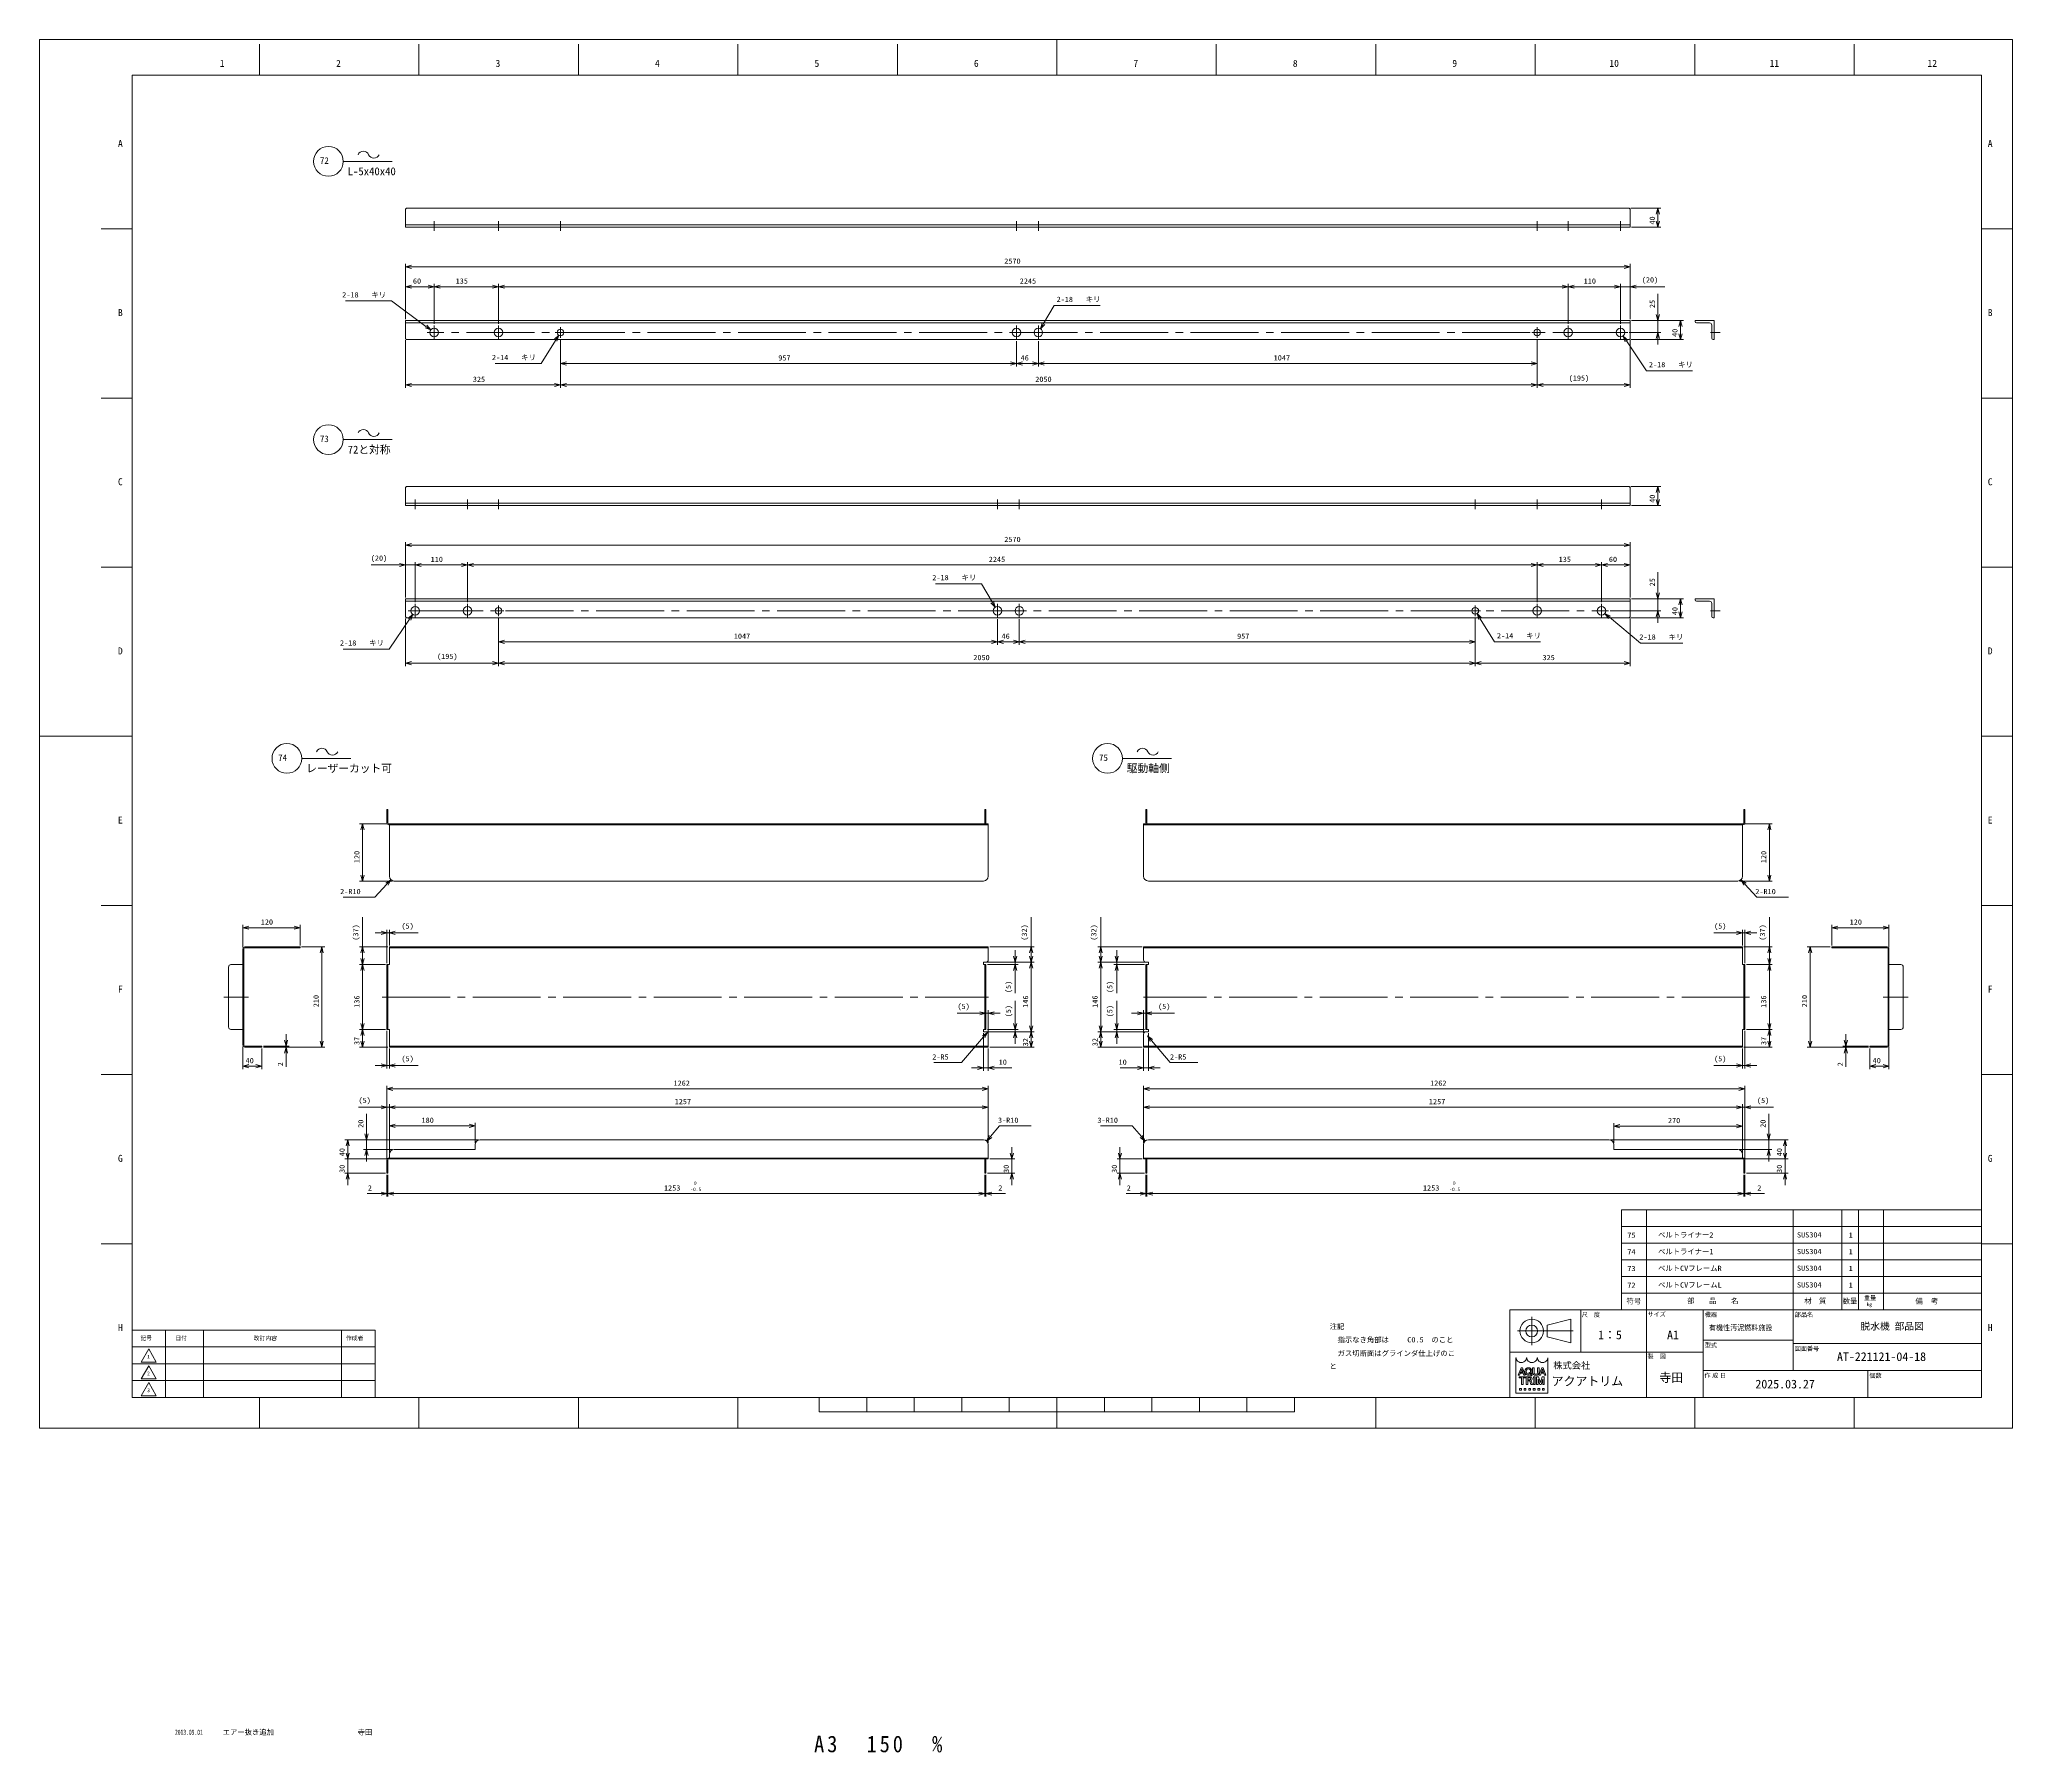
# Model space of a CAD drawing. Units: millimetres at full size. Extents: x -2070 to 2070, y -2126 to 1469.
import ezdxf
from ezdxf.enums import TextEntityAlignment as Align

# ---------------------------------------------------------------- set-up
doc = ezdxf.new("R2010")
doc.units = ezdxf.units.MM
doc.header["$LTSCALE"] = 15.8308
doc.linetypes.add('CHAIN2', pattern=[12, 9, -1, 1, -1])
for name, color, linetype, lineweight in [('0-0_90_FRAME', 2, 'Continuous', 9), ('0-1_91_BLANK', 6, 'Continuous', 9), ('0-2_08_DIM', 3, 'Continuous', 9), ('0-3_0', 134, 'Continuous', 9), ('0-4_04_HIDDEN', 7, 'Continuous', 9), ('0-5_05_CENTER', 2, 'CHAIN2', 9)]:
    doc.layers.add(name, color=color, linetype=linetype, lineweight=lineweight)
doc.layers.add('0-6_07_TEXT', color=3, linetype='Continuous')
doc.layers.add('0-8', color=7, linetype='Continuous')
doc.styles.add('ＭＳ ゴシック', font='')
doc.styles.add('ＭＳ Ｐゴシック', font='')
doc.styles.get('ＭＳ ゴシック').set_extended_font_data('MS Gothic')
doc.styles.get('ＭＳ Ｐゴシック').set_extended_font_data('MS PGothic')

# ---------------------------------------------------------------- blocks, each defined once
blk = doc.blocks.new('p1ba05')
at = {"layer": '0-2_08_DIM'}
for centre, start, end in [((-2.954, 0.285), 24.22764, 155.57578), ((0, 1.621), 204.22764, 335.57578)]:
    blk.add_arc(centre, 1.621, start, end, dxfattribs=at)
blk = doc.blocks.new('A$C30156163_1')
at = {"layer": '0-3_0'}
for p, q in [((0, 0), (-40, 0)), ((-40, -2), (-40, 0)), ((0, 0), (0, -40)), ((-37, -5), (-9.5, -5)), ((-5, -9.5), (-5, -37)), ((-2, -40), (0, -40))]:
    blk.add_line(p, q, dxfattribs=at)
for centre, radius, start, end in [((-37, -2), 3, 180, 270), ((-9.5, -9.5), 4.5, 0, 90), ((-2, -37), 3, 180, 270)]:
    blk.add_arc(centre, radius, start, end, dxfattribs=at)
blk = doc.blocks.new('AM_BALLOON1')
at = {"layer": '0-2_08_DIM'}
blk.add_circle((0, 0), 5, dxfattribs=at)
blk = doc.blocks.new('_Open30')
at = {"layer": '0-2_08_DIM'}
blk.add_line((0, 0), (-1, 0), dxfattribs=at)
blk.add_lwpolyline([(-1, 0.268), (0, 0), (-1, -0.268)], dxfattribs=at)

msp = doc.modelspace()

# ---------------------------------------------------------------- linework, layer by layer
at = {"layer": '0-0_90_FRAME'}
for p, q in [((-1608.62, 1394.49), (-1608.62, 1459.3)), ((-1273.96, 1394.49), (-1273.96, 1459.3)), ((-939.29, 1394.49), (-939.29, 1459.3)), ((-604.62, 1394.49), (-604.62, 1459.3)), ((-269.96, 1394.49), (-269.96, 1459.3)), ((399.38, 1394.49), (399.38, 1459.3)), ((734.04, 1394.49), (734.04, 1459.3)), ((1068.71, 1394.49), (1068.71, 1459.3)), ((1403.38, 1394.49), (1403.38, 1459.3)), ((1738.04, 1394.49), (1738.04, 1459.3)), ((-1876.27, 1071.81), (-1941.08, 1071.81)), ((2070.5, 1071.81), (2005.69, 1071.81)), ((-1876.27, 716.83), (-1941.08, 716.83)), ((2070.5, 716.83), (2005.69, 716.83)), ((-1876.27, 361.84), (-1941.08, 361.84)), ((2070.5, 361.84), (2005.69, 361.84)), ((-1876.27, -348.13), (-1941.08, -348.13)), ((2070.5, -348.13), (2005.69, -348.13)), ((-1876.27, -703.12), (-1941.08, -703.12)), ((2070.5, -703.12), (2005.69, -703.12)), ((1249.58, -986.92), (1249.58, -1196.92)), ((1249.58, -986.92), (2005.69, -986.92)), ((1302.08, -986.92), (1302.08, -1196.92)), ((1610.03, -986.92), (1610.03, -1196.92)), ((1712.26, -986.92), (1712.26, -1196.92)), ((1747.26, -986.92), (1747.26, -1196.92)), ((1799.75, -986.92), (1799.75, -1196.92)), ((1249.58, -1021.92), (2005.69, -1021.92)), ((-1876.27, -1058.1), (-1941.08, -1058.1)), ((1249.58, -1056.92), (2005.69, -1056.92)), ((2070.5, -1058.1), (2005.69, -1058.1)), ((1249.58, -1091.92), (2005.69, -1091.92)), ((1249.58, -1126.92), (2005.69, -1126.92)), ((1249.58, -1161.92), (2005.69, -1161.92)), ((1035.91, -1334.19), (1040.4, -1321.57)), ((1039.08, -1318.18), (1041.73, -1318.18)), ((1042.53, -1327.53), (1040.4, -1321.57)), ((1047.77, -1334.11), (1041.73, -1318.18)), ((1063.3, -1327.72), (1063.3, -1318.18)), ((1066.18, -1318.18), (1063.3, -1318.18)), ((1066.18, -1327.14), (1066.18, -1318.18)), ((1076.74, -1327.72), (1076.74, -1318.18)), ((1079.46, -1334.19), (1083.95, -1321.57)), ((1082.62, -1318.18), (1085.27, -1318.18)), ((1086.07, -1327.53), (1083.95, -1321.57)), ((1091.31, -1334.11), (1085.27, -1318.18)), ((1033.04, -1334.19), (1033.04, -1334.11)), ((1033.04, -1334.19), (1035.91, -1334.19)), ((1035.12, -1337.39), (1048.25, -1337.39)), ((1035.12, -1337.39), (1035.12, -1339.63)), ((1035.12, -1339.63), (1039.92, -1339.63)), ((1035.92, -1361.78), (1035.92, -1365.62)), ((1037.48, -1329.96), (1038.35, -1327.53)), ((1037.48, -1329.96), (1043.39, -1329.96)), ((1038.35, -1327.53), (1042.53, -1327.53)), ((1040.24, -1353.4), (1040.24, -1339.95)), ((1040.24, -1353.4), (1043.12, -1353.4)), ((1043.12, -1353.4), (1043.12, -1339.95)), ((1043.44, -1339.63), (1048.25, -1339.63)), ((1045.52, -1361.78), (1045.52, -1365.62)), ((1047.09, -1325.22), (1047.09, -1327.14)), ((1047.77, -1334.19), (1047.77, -1334.11)), ((1048.25, -1337.39), (1048.25, -1339.63)), ((1049.75, -1325.41), (1049.75, -1326.95)), ((1050.07, -1337.39), (1050.07, -1353.4)), ((1050.07, -1337.39), (1057.43, -1337.39)), ((1052.95, -1339.63), (1057.82, -1339.63)), ((1053.05, -1345.81), (1053.05, -1343.57)), ((1053.05, -1343.57), (1057.82, -1343.57)), ((1053.05, -1345.81), (1056.19, -1345.81)), ((1055.07, -1329.94), (1056.49, -1328.43)), ((1055.07, -1329.94), (1056.38, -1331.21)), ((1055.13, -1361.78), (1055.13, -1365.62)), ((1056.49, -1328.43), (1062.42, -1333.32)), ((1057.38, -1346.61), (1059.82, -1353.4)), ((1058.2, -1329.77), (1060.26, -1331.47)), ((1058.34, -1333.12), (1060.57, -1335.29)), ((1059.15, -1325.41), (1059.15, -1326.95)), ((1059.82, -1353.4), (1062.92, -1353.4)), ((1060.16, -1346.51), (1062.92, -1353.27)), ((1060.57, -1335.29), (1062.42, -1333.32)), ((1061.82, -1325.22), (1061.82, -1327.14)), ((1062.92, -1353.27), (1062.92, -1353.4)), ((1064.74, -1361.78), (1064.74, -1365.62)), ((1065.35, -1337.39), (1068.87, -1337.39)), ((1065.35, -1337.39), (1065.35, -1339.63)), ((1065.35, -1353.4), (1065.35, -1351.16)), ((1065.67, -1350.84), (1065.67, -1339.95)), ((1068.55, -1350.84), (1068.55, -1339.95)), ((1068.87, -1337.39), (1068.87, -1339.63)), ((1070.5, -1334.19), (1069.54, -1334.19)), ((1071.76, -1337.39), (1075.94, -1337.39)), ((1074.34, -1361.78), (1074.34, -1365.62)), ((1078.32, -1353.4), (1074.64, -1342.19)), ((1079.76, -1349.02), (1075.94, -1337.39)), ((1076.58, -1334.19), (1076.58, -1334.11)), ((1076.58, -1334.19), (1079.46, -1334.19)), ((1078.32, -1353.4), (1081.2, -1353.4)), ((1079.76, -1349.02), (1083.59, -1337.39)), ((1081.02, -1329.96), (1081.89, -1327.53)), ((1081.02, -1329.96), (1086.93, -1329.96)), ((1081.2, -1353.4), (1084.89, -1342.19)), ((1081.89, -1327.53), (1086.07, -1327.53)), ((1087.77, -1337.39), (1083.59, -1337.39)), ((1087.79, -1361.78), (1087.79, -1365.62)), ((1091.31, -1334.19), (1091.31, -1334.11)), ((-1608.62, -1445.3), (-1608.62, -1380.78)), ((-1273.96, -1445.3), (-1273.96, -1380.78)), ((-939.29, -1445.3), (-939.29, -1380.78)), ((-604.62, -1445.3), (-604.62, -1380.78)), ((734.04, -1445.3), (734.04, -1380.78)), ((1068.71, -1445.3), (1068.71, -1380.78)), ((1403.38, -1445.3), (1403.38, -1380.78)), ((1738.04, -1445.3), (1738.04, -1380.78))]:
    msp.add_line(p, q, dxfattribs=at)
at = {"layer": '0-0_90_FRAME', "color": 6}
for p, q in [((64.71, 1469.3), (64.71, 1394.49)), ((-2070.5, 6.85), (-1876.27, 6.85)), ((2070.5, 6.85), (2005.69, 6.85)), ((-433.82, -1410.69), (-433.82, -1380.78)), ((-334.12, -1410.69), (-334.12, -1380.78)), ((-234.41, -1410.69), (-234.41, -1380.78)), ((-134.7, -1410.69), (-134.7, -1380.78)), ((-35, -1410.69), (-35, -1380.78)), ((64.71, -1445.3), (64.71, -1380.78)), ((164.42, -1410.69), (164.42, -1380.78)), ((264.12, -1410.69), (264.12, -1380.78)), ((363.83, -1410.69), (363.83, -1380.78)), ((463.54, -1410.69), (463.54, -1380.78)), ((563.24, -1410.69), (563.24, -1380.78)), ((-433.82, -1410.69), (563.24, -1410.69))]:
    msp.add_line(p, q, dxfattribs=at)
at = {"layer": '0-0_90_FRAME', "color": 134}
for p, q in [((1164.19, -1285.31), (1164.19, -1196.92)), ((1249.58, -1196.92), (2005.69, -1196.92)), ((1302.08, -1380.78), (1302.08, -1196.92)), ((1421.23, -1380.78), (1421.23, -1196.92)), ((1610.03, -1196.92), (1610.03, -1324.21)), ((-1806.27, -1380.78), (-1806.27, -1239.35)), ((-1726.27, -1380.78), (-1726.27, -1239.35)), ((-1436.27, -1380.78), (-1436.27, -1239.35)), ((1031.78, -1241.12), (1148.1, -1241.12)), ((1061.48, -1270.82), (1061.48, -1211.42)), ((-1876.27, -1274.71), (-1366.27, -1274.71)), ((1421.23, -1260.56), (1610.03, -1260.56)), ((1610.03, -1267.64), (2005.69, -1267.64)), ((-1876.27, -1310.06), (-1366.27, -1310.06)), ((1421.23, -1285.31), (1015.69, -1285.31)), ((1421.23, -1324.21), (2005.69, -1324.21)), ((1766.9, -1324.21), (1766.9, -1380.78)), ((-1876.27, -1345.42), (-1366.27, -1345.42))]:
    msp.add_line(p, q, dxfattribs=at)
at = {"layer": '0-0_90_FRAME', "color": 6}
msp.add_lwpolyline([(-1876.27, -1380.78), (2005.69, -1380.78), (2005.69, 1394.49), (-1876.27, 1394.49)], close=True, dxfattribs=at)
at = {"layer": '0-0_90_FRAME', "color": 134}
for points in [[(1015.69, -1380.78), (2005.69, -1380.78), (2005.69, -1196.92), (1015.69, -1196.92)], [(-1876.27, -1380.78), (-1366.27, -1380.78), (-1366.27, -1239.35), (-1876.27, -1239.35)], [(1093.65, -1228.74), (1143.15, -1216.37), (1143.15, -1265.87), (1093.65, -1253.49)], [(-1857.18, -1306.31), (-1841.27, -1278.75), (-1825.36, -1306.31)], [(-1857.18, -1341.67), (-1841.27, -1314.11), (-1825.36, -1341.67)], [(-1857.18, -1377.02), (-1841.27, -1349.46), (-1825.36, -1377.02)]]:
    msp.add_lwpolyline(points, close=True, dxfattribs=at)
at = {"layer": '0-0_90_FRAME'}
for points in [[(1095.48, -1297.42), (1095.48, -1371.39), (1028.23, -1371.39), (1028.23, -1297.42)], [(1033.04, -1334.19), (1033.04, -1334.11), (1039.08, -1318.18)], [(1073.86, -1327.14), (1073.86, -1318.18), (1076.74, -1318.18)], [(1076.58, -1334.19), (1076.58, -1334.11), (1082.62, -1318.18)], [(1035.92, -1361.78), (1039.76, -1361.78), (1039.76, -1365.62), (1035.92, -1365.62)], [(1047.77, -1334.19), (1044.89, -1334.19), (1043.39, -1329.96)], [(1045.52, -1361.78), (1049.37, -1361.78), (1049.37, -1365.62), (1045.52, -1365.62)], [(1050.07, -1353.4), (1052.95, -1353.4), (1052.95, -1339.63)], [(1055.13, -1361.78), (1058.97, -1361.78), (1058.97, -1365.62), (1055.13, -1365.62)], [(1064.74, -1361.78), (1068.58, -1361.78), (1068.58, -1365.62), (1064.74, -1365.62)], [(1065.35, -1353.4), (1068.87, -1353.4), (1068.87, -1351.16)], [(1071.76, -1337.39), (1071.76, -1353.4), (1074.64, -1353.4), (1074.64, -1342.19)], [(1074.34, -1361.78), (1078.19, -1361.78), (1078.19, -1365.62), (1074.34, -1365.62)], [(1087.79, -1361.78), (1083.95, -1361.78), (1083.95, -1365.62), (1087.79, -1365.62)], [(1084.89, -1342.19), (1084.89, -1353.4), (1087.77, -1353.4), (1087.77, -1337.39)], [(1091.31, -1334.19), (1088.44, -1334.19), (1086.93, -1329.96)]]:
    msp.add_lwpolyline(points, dxfattribs=at)
at = {"layer": '0-0_90_FRAME', "color": 134}
for radius in [24.75, 12.38]:
    msp.add_circle((1061.48, -1241.12), radius, dxfattribs=at)
at = {"layer": '0-0_90_FRAME'}
for centre, radius, start, end in [((1028.23, -1297.74), 0.32, 0, 90), ((1050.65, -1297.74), 0.32, 0, 180), ((1050.65, -1297.74), 0.32, 0, 90), ((1073.06, -1297.74), 0.32, 0, 180), ((1095.48, -1297.74), 0.32, 90, 180), ((1039.92, -1339.95), 0.32, 0, 90), ((1043.44, -1339.95), 0.32, 90, 180), ((1056.19, -1347.09), 1.28, 21.9283, 90), ((1057.75, -1341.6), 1.97, 271.99706, 88.00294), ((1058.23, -1347.31), 2.09, 22.27295, 58.55311), ((1070.06, -1327.43), 6.78, 182.45003, 265.55526), ((1065.35, -1339.95), 0.32, 0, 90), ((1065.35, -1350.84), 0.32, 270, 0), ((1071.89, -1327.22), 5.72, 179.25279, 218.96457), ((1070.02, -1326.14), 5.33, 241.15773, 298.84227), ((1068.87, -1339.95), 0.32, 90, 180), ((1068.87, -1350.84), 0.32, 180, 270), ((1069.97, -1327.43), 6.78, 274.44474, 357.54997), ((1068.15, -1327.22), 5.72, 321.03543, 0.74721)]:
    msp.add_arc(centre, radius, start, end, dxfattribs=at)
for centre, major_axis, ratio, start_param, end_param in [((1039.44, -1297.74), (-10.89, 0), 0.882353, 6.2831853, 9.424778), ((1054.45, -1325.22), (-7.36, 0), 0.956522, 3.1415927, 6.2831853), ((1054.45, -1325.41), (4.7, 0), 0.994718, 6.2831853, 9.424778), ((1061.86, -1297.74), (-10.89, 0), 0.882353, 6.2831853, 9.424778), ((1084.27, -1297.74), (-10.89, 0), 0.882353, 6.2831853, 9.424778), ((1054.45, -1327.14), (-7.36, 0), 0.956522, 6.2831853, 8.4104559), ((1054.45, -1326.95), (4.7, 0), 0.995036, 3.1415927, 5.1354926), ((1057.43, -1341.6), (-5.17, 0), 0.81482, 1.9440695, 4.712389), ((1054.45, -1326.95), (4.7, 0), 0.995036, 5.6366671, 6.2831853), ((1054.45, -1327.14), (-7.36, 0), 0.956522, 2.4802046, 3.1415927)]:
    msp.add_ellipse(centre, major_axis=major_axis, ratio=ratio, start_param=start_param, end_param=end_param, dxfattribs=at)
at = {"layer": '0-1_91_BLANK'}
msp.add_lwpolyline([(-2070.5, -1445.3), (2070.5, -1445.3), (2070.5, 1469.3), (-2070.5, 1469.3)], close=True, dxfattribs=at)
at = {"layer": '0-2_08_DIM'}
for p, q in [((-1432.79, 1213.48), (-1330, 1213.48)), ((1269.07, 1115.12), (1332.5, 1115.12)), ((1326.25, 1087.62), (1326.25, 1102.62)), ((1271.07, 1075.12), (1332.5, 1075.12)), ((-1302.05, 882.46), (-1302.05, 998.49)), ((1267.95, 882.46), (1267.95, 998.49)), ((-1302.05, 882.46), (-1302.05, 956.68)), ((-1289.55, 992.24), (1255.45, 992.24)), ((-1242.05, 872.27), (-1242.05, 956.68)), ((-1242.05, 872.27), (-1242.05, 956.68)), ((-1107.05, 872.27), (-1107.05, 956.68)), ((-1107.05, 872.27), (-1107.05, 956.68)), ((1137.95, 872.27), (1137.95, 956.68)), ((1137.95, 872.27), (1137.95, 956.68)), ((1247.95, 872.27), (1247.95, 956.68)), ((1247.95, 872.27), (1247.95, 956.68)), ((1267.95, 882.46), (1267.95, 956.68)), ((-1254.55, 950.43), (-1289.55, 950.43)), ((-1119.55, 950.43), (-1229.55, 950.43)), ((-1094.55, 950.43), (1125.45, 950.43)), ((1235.45, 950.43), (1150.45, 950.43)), ((1235.45, 950.43), (1222.95, 950.43)), ((1247.95, 950.43), (1267.95, 950.43)), ((1280.45, 950.43), (1340.45, 950.43)), ((1326.25, 891.83), (1326.25, 935.58)), ((1271.07, 879.33), (1332.5, 879.33)), ((1271.07, 879.33), (1379.98, 879.33)), ((1326.25, 854.33), (1326.25, 879.33)), ((-1302.05, 838.21), (-1302.05, 738.02)), ((-977.05, 840.02), (-977.05, 738.02)), ((-977.05, 840.02), (-977.05, 782.9)), ((-977.05, 840.02), (-977.05, 738.02)), ((-20.05, 836.4), (-20.05, 782.9)), ((-20.05, 836.4), (-20.05, 782.9)), ((25.95, 836.4), (25.95, 782.9)), ((25.95, 836.4), (25.95, 782.9)), ((1072.95, 840.02), (1072.95, 738.02)), ((1072.95, 840.02), (1072.95, 782.9)), ((1072.95, 840.02), (1072.95, 738.02)), ((1265.89, 854.33), (1332.5, 854.33)), ((1267.95, 838.21), (1267.95, 738.02)), ((1269.07, 839.33), (1379.98, 839.33)), ((1326.25, 841.83), (1326.25, 829.33)), ((1373.73, 866.83), (1373.73, 851.83)), ((-964.55, 789.15), (-32.55, 789.15)), ((-7.55, 789.15), (13.45, 789.15)), ((38.45, 789.15), (1060.45, 789.15)), ((-989.55, 744.27), (-1289.55, 744.27)), ((-964.55, 744.27), (1060.45, 744.27)), ((1085.45, 744.27), (1255.45, 744.27)), ((-1432.79, 629.46), (-1330, 629.46)), ((1269.07, 531.1), (1332.5, 531.1)), ((1326.25, 503.6), (1326.25, 518.6)), ((1271.07, 491.1), (1332.5, 491.1)), ((-1302.05, 298.44), (-1302.05, 414.47)), ((1267.95, 298.44), (1267.95, 414.47)), ((1255.45, 408.22), (-1289.55, 408.22)), ((-1314.55, 366.41), (-1374.55, 366.41)), ((-1302.05, 298.44), (-1302.05, 372.66)), ((-1282.05, 366.41), (-1302.05, 366.41)), ((-1282.05, 288.25), (-1282.05, 372.66)), ((-1282.05, 288.25), (-1282.05, 372.66)), ((-1269.55, 366.41), (-1184.55, 366.41)), ((-1269.55, 366.41), (-1257.05, 366.41)), ((-1172.05, 288.25), (-1172.05, 372.66)), ((-1172.05, 288.25), (-1172.05, 372.66)), ((1060.45, 366.41), (-1159.55, 366.41)), ((1072.95, 288.25), (1072.95, 372.66)), ((1072.95, 288.25), (1072.95, 372.66)), ((1085.45, 366.41), (1195.45, 366.41)), ((1207.95, 288.25), (1207.95, 372.66)), ((1207.95, 288.25), (1207.95, 372.66)), ((1220.45, 366.41), (1255.45, 366.41)), ((1267.95, 298.44), (1267.95, 372.66)), ((1326.25, 307.81), (1326.25, 351.56)), ((1271.07, 295.31), (1332.5, 295.31)), ((1271.07, 295.31), (1379.98, 295.31)), ((1326.25, 270.31), (1326.25, 295.31)), ((-1302.05, 254.19), (-1302.05, 154)), ((-1107.05, 256), (-1107.05, 154)), ((-1107.05, 256), (-1107.05, 198.87)), ((-1107.05, 256), (-1107.05, 154)), ((-60.05, 252.37), (-60.05, 198.87)), ((-60.05, 252.37), (-60.05, 198.87)), ((-14.05, 252.37), (-14.05, 198.87)), ((-14.05, 252.37), (-14.05, 198.87)), ((942.95, 256), (942.95, 154)), ((942.95, 256), (942.95, 198.87)), ((942.95, 256), (942.95, 154)), ((1225.89, 270.31), (1332.5, 270.31)), ((1267.95, 254.19), (1267.95, 154)), ((1269.07, 255.31), (1379.98, 255.31)), ((1326.25, 257.81), (1326.25, 245.31)), ((1373.73, 282.81), (1373.73, 267.81)), ((-72.55, 205.12), (-1094.55, 205.12)), ((-26.55, 205.12), (-47.55, 205.12)), ((930.45, 205.12), (-1.55, 205.12)), ((-1119.55, 160.25), (-1289.55, 160.25)), ((930.45, 160.25), (-1094.55, 160.25)), ((955.45, 160.25), (1255.45, 160.25)), ((-1519.89, -39.47), (-1417.1, -39.47)), ((202.43, -39.47), (305.22, -39.47)), ((-1340.27, -176.83), (-1398.72, -176.83)), ((-1392.47, -189.33), (-1392.47, -284.33)), ((1507.88, -176.83), (1566.34, -176.83)), ((1560.09, -189.33), (1560.09, -284.33)), ((-1329.77, -296.83), (-1398.72, -296.83)), ((1497.38, -296.83), (1566.34, -296.83)), ((-1643.57, -436.16), (-1643.57, -388.53)), ((-1631.07, -394.78), (-1536.07, -394.78)), ((-1523.57, -432.16), (-1523.57, -388.53)), ((-1392.47, -435.28), (-1392.47, -372.78)), ((-1353.65, -405.75), (-1366.15, -405.75)), ((-1341.15, -469.16), (-1341.15, -399.5)), ((-1341.15, -405.75), (-1336.15, -405.75)), ((-1336.15, -432.16), (-1336.15, -399.5)), ((-1323.65, -405.75), (-1276.04, -405.75)), ((10.9, -435.28), (10.9, -372.78)), ((156.71, -435.28), (156.71, -372.78)), ((1491.26, -405.75), (1443.65, -405.75)), ((1503.76, -432.16), (1503.76, -399.5)), ((1508.76, -405.75), (1503.76, -405.75)), ((1508.76, -469.16), (1508.76, -399.5)), ((1521.26, -405.75), (1533.76, -405.75)), ((1560.09, -435.28), (1560.09, -372.78)), ((1691.18, -432.16), (1691.18, -388.53)), ((1798.68, -394.78), (1703.68, -394.78)), ((1811.18, -436.16), (1811.18, -388.53)), ((-1520.45, -435.28), (-1471.85, -435.28)), ((-1478.1, -632.78), (-1478.1, -447.78)), ((-1339.27, -435.28), (-1398.72, -435.28)), ((-1392.47, -459.78), (-1392.47, -447.78)), ((-76.02, -435.28), (17.15, -435.28)), ((-22.68, -454.78), (-22.68, -442.28)), ((10.9, -454.78), (10.9, -447.78)), ((243.64, -435.28), (150.46, -435.28)), ((156.71, -454.78), (156.71, -447.78)), ((190.29, -454.78), (190.29, -442.28)), ((1506.88, -435.28), (1566.34, -435.28)), ((1560.09, -459.78), (1560.09, -447.78)), ((1688.06, -435.28), (1639.46, -435.28)), ((1645.71, -632.78), (1645.71, -447.78)), ((-1344.27, -472.28), (-1398.72, -472.28)), ((-1344.27, -472.28), (-1398.72, -472.28)), ((-1392.47, -595.78), (-1392.47, -484.78)), ((-81.02, -467.28), (17.15, -467.28)), ((-81.02, -467.28), (-16.43, -467.28)), ((-81.02, -467.28), (17.15, -467.28)), ((-81.02, -472.28), (-16.43, -472.28)), ((-22.68, -467.28), (-22.68, -472.28)), ((-22.68, -484.78), (-22.68, -532.38)), ((10.9, -600.78), (10.9, -479.78)), ((248.64, -467.28), (150.46, -467.28)), ((248.64, -467.28), (150.46, -467.28)), ((156.71, -600.78), (156.71, -479.78)), ((248.64, -467.28), (184.04, -467.28)), ((248.64, -472.28), (184.04, -472.28)), ((190.29, -467.28), (190.29, -472.28)), ((190.29, -484.78), (190.29, -532.38)), ((1511.88, -472.28), (1566.34, -472.28)), ((1511.88, -472.28), (1566.34, -472.28)), ((1560.09, -595.78), (1560.09, -484.78)), ((-96.65, -574.39), (-144.25, -574.39)), ((-84.15, -574.42), (-84.15, -568.14)), ((-79.15, -574.39), (-84.15, -574.39)), ((-79.15, -615.16), (-79.15, -568.14)), ((-66.65, -574.39), (-54.15, -574.39)), ((-22.68, -595.78), (-22.68, -548.18)), ((190.29, -595.78), (190.29, -548.18)), ((234.26, -574.39), (221.76, -574.39)), ((246.76, -615.16), (246.76, -568.14)), ((246.76, -574.39), (251.76, -574.39)), ((251.76, -574.42), (251.76, -568.14)), ((264.26, -574.39), (311.86, -574.39)), ((-1552.94, -630.78), (-1552.94, -618.28)), ((-1344.27, -608.28), (-1398.72, -608.28)), ((-1344.27, -608.28), (-1398.72, -608.28)), ((-1392.47, -620.78), (-1392.47, -632.78)), ((-1341.15, -611.41), (-1341.15, -690.4)), ((-89.15, -616.41), (-89.15, -695.06)), ((-81.02, -608.28), (-16.43, -608.28)), ((-81.02, -613.28), (17.15, -613.28)), ((-76.02, -613.28), (-16.43, -613.28)), ((-76.02, -613.28), (17.15, -613.28)), ((-22.68, -613.28), (-22.68, -608.28)), ((248.64, -613.28), (150.46, -613.28)), ((243.64, -613.28), (150.46, -613.28)), ((248.64, -608.28), (184.04, -608.28)), ((243.64, -613.28), (184.04, -613.28)), ((190.29, -613.28), (190.29, -608.28)), ((256.76, -616.41), (256.76, -695.06)), ((1508.76, -611.41), (1508.76, -690.4)), ((1511.88, -608.28), (1566.34, -608.28)), ((1511.88, -608.28), (1566.34, -608.28)), ((1560.09, -620.78), (1560.09, -632.78)), ((1720.55, -630.78), (1720.55, -618.28)), ((-1643.57, -644.41), (-1643.57, -691.83)), ((-1603.57, -648.41), (-1603.57, -691.83)), ((-1600.45, -643.28), (-1546.69, -643.28)), ((-1600.45, -645.28), (-1546.69, -645.28)), ((-1600.45, -645.28), (-1471.85, -645.28)), ((-1552.94, -643.28), (-1552.94, -645.28)), ((-1552.94, -657.78), (-1552.94, -686.53)), ((-1339.27, -645.28), (-1398.72, -645.28)), ((-1336.15, -648.41), (-1336.15, -690.4)), ((-79.15, -648.41), (-79.15, -695.06)), ((-76.02, -645.28), (17.15, -645.28)), ((-22.68, -625.78), (-22.68, -638.28)), ((10.9, -625.78), (10.9, -632.78)), ((243.64, -645.28), (150.46, -645.28)), ((156.71, -625.78), (156.71, -632.78)), ((190.29, -625.78), (190.29, -638.28)), ((246.76, -648.41), (246.76, -695.06)), ((1503.76, -648.41), (1503.76, -690.4)), ((1506.88, -645.28), (1566.34, -645.28)), ((1768.06, -645.28), (1639.46, -645.28)), ((1768.06, -643.28), (1714.3, -643.28)), ((1768.06, -645.28), (1714.3, -645.28)), ((1720.55, -643.28), (1720.55, -645.28)), ((1720.55, -657.78), (1720.55, -686.53)), ((1771.18, -648.41), (1771.18, -691.83)), ((1811.18, -644.41), (1811.18, -691.83)), ((-1631.07, -685.58), (-1616.07, -685.58)), ((-1353.65, -684.15), (-1366.15, -684.15)), ((-1341.15, -684.15), (-1336.15, -684.15)), ((-1323.65, -684.15), (-1276.04, -684.15)), ((-101.65, -688.81), (-114.15, -688.81)), ((-89.15, -688.81), (-79.15, -688.81)), ((-66.65, -688.81), (-29.77, -688.81)), ((234.26, -688.81), (197.39, -688.81)), ((256.76, -688.81), (246.76, -688.81)), ((269.26, -688.81), (281.76, -688.81)), ((1491.26, -684.15), (1443.65, -684.15)), ((1508.76, -684.15), (1503.76, -684.15)), ((1521.26, -684.15), (1533.76, -684.15)), ((1798.68, -685.58), (1783.68, -685.58)), ((-1341.15, -879.03), (-1341.15, -726.66)), ((-91.65, -732.91), (-1328.65, -732.91)), ((-79.15, -847.03), (-79.15, -726.66)), ((246.76, -847.03), (246.76, -726.66)), ((259.26, -732.91), (1496.26, -732.91)), ((1508.76, -879.03), (1508.76, -726.66)), ((-1353.65, -771.65), (-1401.25, -771.65)), ((-1384.2, -827.66), (-1384.2, -785.78)), ((-1341.15, -879.03), (-1341.15, -765.4)), ((-1336.15, -771.65), (-1341.15, -771.65)), ((-1336.15, -867.03), (-1336.15, -765.4)), ((-1336.15, -867.03), (-1336.15, -765.4)), ((-1323.65, -771.65), (-1311.15, -771.65)), ((-1323.65, -771.65), (-91.65, -771.65)), ((-79.15, -847.03), (-79.15, -765.4)), ((246.76, -847.03), (246.76, -765.4)), ((1491.26, -771.65), (259.26, -771.65)), ((1491.26, -771.65), (1478.76, -771.65)), ((1503.76, -867.03), (1503.76, -765.4)), ((1503.76, -867.03), (1503.76, -765.4)), ((1503.76, -771.65), (1508.76, -771.65)), ((1508.76, -879.03), (1508.76, -765.4)), ((1521.26, -771.65), (1568.86, -771.65)), ((1558.73, -827.66), (1558.73, -785.78)), ((-1336.15, -867.03), (-1336.15, -804.49)), ((-1323.65, -810.74), (-1168.65, -810.74)), ((-1156.15, -847.03), (-1156.15, -804.49)), ((1233.76, -847.03), (1233.76, -805.12)), ((1246.26, -811.37), (1491.26, -811.37)), ((1503.76, -867.03), (1503.76, -805.12)), ((-1149.27, -840.16), (-1429.85, -840.16)), ((-1423.6, -867.66), (-1423.6, -852.66)), ((-1423.6, -867.66), (-1423.6, -855.16)), ((-1149.27, -840.16), (-1390.45, -840.16)), ((-1329.27, -860.16), (-1390.45, -860.16)), ((-1384.2, -860.16), (-1384.2, -840.16)), ((-29.64, -867.66), (-29.64, -855.16)), ((197.25, -867.66), (197.25, -855.16)), ((1226.88, -840.16), (1599.25, -840.16)), ((1226.88, -840.16), (1564.98, -840.16)), ((1496.88, -860.16), (1564.98, -860.16)), ((1558.73, -860.16), (1558.73, -840.16)), ((1593, -867.66), (1593, -852.66)), ((1593, -867.66), (1593, -855.16)), ((-1339.27, -880.16), (-1429.85, -880.16)), ((-1340.27, -880.16), (-1429.85, -880.16)), ((-1344.27, -910.16), (-1429.85, -910.16)), ((-1423.6, -880.16), (-1423.6, -910.16)), ((-1384.2, -872.66), (-1384.2, -885.16)), ((-81.02, -910.16), (-23.39, -910.16)), ((-76.02, -880.16), (-23.39, -880.16)), ((-29.64, -880.16), (-29.64, -910.16)), ((243.64, -880.16), (191, -880.16)), ((248.64, -910.16), (191, -910.16)), ((197.25, -880.16), (197.25, -910.16)), ((1506.88, -880.16), (1599.25, -880.16)), ((1507.88, -880.16), (1599.25, -880.16)), ((1511.88, -910.16), (1599.25, -910.16)), ((1558.73, -872.66), (1558.73, -885.16)), ((1593, -880.16), (1593, -910.16)), ((-1423.6, -922.66), (-1423.6, -935.16)), ((-1341.15, -913.28), (-1341.15, -959.17)), ((-1339.15, -913.28), (-1339.15, -959.17)), ((-1339.15, -913.28), (-1339.15, -959.17)), ((-86.15, -913.28), (-86.15, -959.17)), ((-86.15, -913.28), (-86.15, -959.17)), ((-84.15, -913.28), (-84.15, -959.17)), ((-29.64, -922.66), (-29.64, -935.16)), ((197.25, -922.66), (197.25, -935.16)), ((251.76, -913.28), (251.76, -959.17)), ((253.76, -913.28), (253.76, -959.17)), ((253.76, -913.28), (253.76, -959.17)), ((1506.76, -913.28), (1506.76, -959.17)), ((1506.76, -913.28), (1506.76, -959.17)), ((1508.76, -913.28), (1508.76, -959.17)), ((1593, -922.66), (1593, -935.16)), ((-1353.65, -952.92), (-1382.4, -952.92)), ((-1339.15, -952.92), (-1341.15, -952.92)), ((-98.65, -952.92), (-1326.65, -952.92)), ((-1326.65, -952.92), (-1314.15, -952.92)), ((-98.65, -952.92), (-111.15, -952.92)), ((-86.15, -952.92), (-84.15, -952.92)), ((-71.65, -952.92), (-42.9, -952.92)), ((239.26, -952.92), (210.51, -952.92)), ((253.76, -952.92), (251.76, -952.92)), ((1494.26, -952.92), (266.26, -952.92)), ((266.26, -952.92), (278.76, -952.92)), ((1494.26, -952.92), (1481.76, -952.92)), ((1506.76, -952.92), (1508.76, -952.92)), ((1521.26, -952.92), (1550.01, -952.92))]:
    msp.add_line(p, q, dxfattribs=at)
for points in [[(-1428.13, 920.6), (-1331.75, 920.6), (-1259.34, 867.11)], [(155.59, 911.17), (59.22, 911.17), (36.81, 872.89)], [(-1113.93, 789.19), (-1017.56, 789.19), (-987.34, 837.78)], [(1398.78, 774.1), (1302.4, 774.1), (1260.02, 836.54)], [(-189.69, 327.14), (-93.31, 327.14), (-70.91, 288.87)], [(-1432.87, 190.08), (-1336.5, 190.08), (-1294.12, 252.52)], [(1079.84, 205.17), (983.46, 205.17), (953.25, 253.75)], [(1378.75, 202.51), (1289.88, 202.51), (1224.51, 256.6)], [(-1432.77, -330.78), (-1366.52, -330.78), (-1341.37, -303.4)], [(1600.38, -330.78), (1534.13, -330.78), (1508.98, -303.4)], [(-193.17, -677.93), (-135.04, -677.93), (-89.02, -623.99)], [(360.78, -677.93), (302.65, -677.93), (263.12, -631.59)], [(10.93, -810.73), (-55.32, -810.73), (-74.5, -833.08)], [(156.68, -810.73), (222.93, -810.73), (242.11, -833.08)]]:
    msp.add_lwpolyline(points, dxfattribs=at)
at = {"layer": '0-3_0'}
for p, q in [((-1339.15, -146.83), (-1339.15, -174.83)), ((-86.15, -174.83), (-86.15, -146.83)), ((-84.15, -146.83), (-86.15, -146.83)), ((-84.15, -174.83), (-84.15, -146.83)), ((251.76, -174.83), (251.76, -146.83)), ((251.76, -146.83), (253.76, -146.83)), ((253.76, -174.83), (253.76, -146.83)), ((1506.76, -146.83), (1506.76, -174.83)), ((-1337.15, -176.83), (-1195.39, -176.83)), ((-1336.15, -210.49), (-1336.15, -176.83)), ((-1195.39, -176.83), (-79.15, -176.83)), ((-89.15, -178.83), (-88.15, -178.83)), ((-79.15, -286.83), (-79.15, -176.83)), ((246.76, -286.83), (246.76, -176.83)), ((1363, -176.83), (246.76, -176.83)), ((256.76, -178.83), (255.76, -178.83)), ((1504.76, -176.83), (1363, -176.83)), ((1503.76, -210.49), (1503.76, -176.83)), ((-1336.15, -286.83), (-1336.15, -210.49)), ((1503.76, -286.83), (1503.76, -210.49)), ((-1326.65, -296.83), (-89.15, -296.83)), ((1494.26, -296.83), (256.76, -296.83)), ((-1643.57, -472.28), (-1643.57, -439.28)), ((-1641.57, -641.28), (-1641.57, -439.28)), ((-1336.15, -435.28), (-79.15, -435.28)), ((-1336.15, -437.28), (-79.15, -437.28)), ((-79.15, -435.28), (-79.15, -462.28)), ((1503.76, -435.28), (246.76, -435.28)), ((246.76, -435.28), (246.76, -462.28)), ((1503.76, -437.28), (246.76, -437.28)), ((1809.18, -641.28), (1809.18, -439.28)), ((1811.18, -472.28), (1811.18, -439.28)), ((-1673.57, -477.28), (-1673.57, -603.28)), ((-1641.57, -472.28), (-1668.57, -472.28)), ((1809.18, -472.28), (1836.18, -472.28)), ((1841.18, -477.28), (1841.18, -603.28)), ((-1668.57, -608.28), (-1641.57, -608.28)), ((-1643.57, -641.28), (-1643.57, -608.28)), ((-1336.15, -608.28), (-1341.15, -608.28)), ((-1336.15, -608.28), (-1336.15, -645.28)), ((-89.15, -608.28), (-89.15, -613.28)), ((-89.15, -608.28), (-84.15, -608.28)), ((-89.15, -613.28), (-84.15, -613.28)), ((-79.15, -618.28), (-79.15, -645.28)), ((246.76, -618.28), (246.76, -645.28)), ((256.76, -608.28), (251.76, -608.28)), ((256.76, -613.28), (251.76, -613.28)), ((256.76, -608.28), (256.76, -613.28)), ((1503.76, -608.28), (1503.76, -645.28)), ((1503.76, -608.28), (1508.76, -608.28)), ((1836.18, -608.28), (1809.18, -608.28)), ((1811.18, -641.28), (1811.18, -608.28)), ((-1603.57, -643.28), (-1639.57, -643.28)), ((-1639.57, -645.28), (-1603.57, -645.28)), ((-1603.57, -643.28), (-1603.57, -645.28)), ((-1336.15, -643.28), (-79.15, -643.28)), ((-1336.15, -645.28), (-79.15, -645.28)), ((1503.76, -643.28), (246.76, -643.28)), ((1503.76, -645.28), (246.76, -645.28)), ((1771.18, -643.28), (1807.18, -643.28)), ((1771.18, -643.28), (1771.18, -645.28)), ((1807.18, -645.28), (1771.18, -645.28)), ((-1146.15, -840.16), (-89.15, -840.16)), ((-79.15, -850.16), (-79.15, -880.16)), ((246.76, -850.16), (246.76, -880.16)), ((256.76, -840.16), (1223.76, -840.16)), ((-1339.15, -910.16), (-1339.15, -882.16)), ((-1337.15, -878.16), (-1336.15, -878.16)), ((-1337.15, -880.16), (-1195.39, -880.16)), ((-1336.15, -880.16), (-1336.15, -870.16)), ((-1195.39, -880.16), (-79.15, -880.16)), ((-89.15, -878.16), (-88.15, -878.16)), ((-86.15, -882.16), (-86.15, -910.16)), ((-84.15, -910.16), (-86.15, -910.16)), ((-84.15, -882.16), (-84.15, -910.16)), ((1363, -880.16), (246.76, -880.16)), ((251.76, -882.16), (251.76, -910.16)), ((251.76, -910.16), (253.76, -910.16)), ((253.76, -882.16), (253.76, -910.16)), ((256.76, -878.16), (255.76, -878.16)), ((1504.76, -880.16), (1363, -880.16)), ((1503.76, -880.16), (1503.76, -870.16)), ((1504.76, -878.16), (1503.76, -878.16)), ((1506.76, -910.16), (1506.76, -882.16))]:
    msp.add_line(p, q, dxfattribs=at)
for points in [[(-1302.05, 1075.12), (1267.95, 1075.12), (1267.95, 1113.12), (1265.95, 1115.12), (-1300.05, 1115.12), (-1302.05, 1113.12)], [(-1302.05, 879.33), (1267.95, 879.33), (1267.95, 841.33), (1265.95, 839.33), (-1300.05, 839.33), (-1302.05, 841.33)], [(1267.95, 491.1), (-1302.05, 491.1), (-1302.05, 529.1), (-1300.05, 531.1), (1265.95, 531.1), (1267.95, 529.1)], [(1267.95, 295.31), (-1302.05, 295.31), (-1302.05, 257.31), (-1300.05, 255.31), (1265.95, 255.31), (1267.95, 257.31)]]:
    msp.add_lwpolyline(points, close=True, dxfattribs=at)
for points in [[(-1339.15, -146.83), (-1341.15, -146.83), (-1341.15, -174.83)], [(1506.76, -146.83), (1508.76, -146.83), (1508.76, -174.83)], [(-1639.57, -437.28), (-1523.57, -437.28), (-1523.57, -435.28), (-1639.57, -435.28)], [(-1341.15, -608.28), (-1341.15, -472.28), (-1336.15, -472.28), (-1336.15, -435.28)], [(1508.76, -608.28), (1508.76, -472.28), (1503.76, -472.28), (1503.76, -435.28)], [(1807.18, -437.28), (1691.18, -437.28), (1691.18, -435.28), (1807.18, -435.28)], [(-89.15, -472.28), (-89.15, -467.28), (-84.15, -467.28)], [(-84.15, -608.28), (-84.15, -472.28), (-89.15, -472.28)], [(256.76, -472.28), (256.76, -467.28), (251.76, -467.28)], [(251.76, -608.28), (251.76, -472.28), (256.76, -472.28)], [(-1326.15, -860.16), (-1254.15, -860.16), (-1156.15, -860.16), (-1156.15, -850.16)], [(1233.76, -850.16), (1233.76, -860.16), (1400.93, -860.16), (1493.76, -860.16)], [(-1339.15, -910.16), (-1341.15, -910.16), (-1341.15, -882.16)], [(1506.76, -910.16), (1508.76, -910.16), (1508.76, -882.16)]]:
    msp.add_lwpolyline(points, dxfattribs=at)
for centre, radius in [((-1242.05, 854.33), 9), ((-1107.05, 854.33), 9), ((-977.05, 854.33), 7), ((-20.05, 854.33), 9), ((25.95, 854.33), 9), ((1072.95, 854.33), 7), ((1137.95, 854.33), 9), ((1247.95, 854.33), 9), ((-1282.05, 270.31), 9), ((-1172.05, 270.31), 9), ((-1107.05, 270.31), 7), ((-60.05, 270.31), 9), ((-14.05, 270.31), 9), ((942.95, 270.31), 7), ((1072.95, 270.31), 9), ((1207.95, 270.31), 9)]:
    msp.add_circle(centre, radius, dxfattribs=at)
for centre, radius, start, end in [((-1337.15, -174.83), 4, 180, 270), ((-1337.15, -174.83), 2, 180, 270), ((-88.15, -174.83), 2, 270, 0), ((-88.15, -174.83), 4, 330, 0), ((255.76, -174.83), 4, 180, 210), ((255.76, -174.83), 2, 180, 270), ((1504.76, -174.83), 2, 270, 0), ((1504.76, -174.83), 4, 270, 0), ((-1326.15, -286.83), 10, 180, 270), ((-89.15, -286.83), 10, 270, 0), ((256.76, -286.83), 10, 180, 270), ((1493.76, -286.83), 10, 270, 0), ((-1639.57, -439.28), 4, 90, 180), ((-1639.57, -439.28), 2, 90, 180), ((1807.18, -439.28), 4, 0, 90), ((1807.18, -439.28), 2, 0, 90), ((-1668.57, -477.28), 5, 90, 180), ((-84.15, -462.28), 5, 270, 0), ((251.76, -462.28), 5, 180, 270), ((1836.18, -477.28), 5, 0, 90), ((-1668.57, -603.28), 5, 180, 270), ((-84.15, -618.28), 5, 0, 90), ((251.76, -618.28), 5, 90, 180), ((1836.18, -603.28), 5, 270, 0), ((-1639.57, -641.28), 4, 180, 270), ((-1639.57, -641.28), 2, 180, 270), ((1807.18, -641.28), 4, 270, 0), ((1807.18, -641.28), 2, 270, 0), ((-1326.15, -870.16), 10, 90, 180), ((-1146.15, -850.16), 10, 90, 180), ((-89.15, -850.16), 10, 0, 90), ((256.76, -850.16), 10, 90, 180), ((1223.76, -850.16), 10, 0, 90), ((1493.76, -870.16), 10, 0, 90), ((-1337.15, -882.16), 4, 90, 180), ((-1337.15, -882.16), 2, 90, 180), ((-88.15, -882.16), 2, 0, 90), ((-88.15, -882.16), 4, 0, 30), ((255.76, -882.16), 4, 150, 180), ((255.76, -882.16), 2, 90, 180), ((1504.76, -882.16), 4, 0, 90), ((1504.76, -882.16), 2, 0, 90)]:
    msp.add_arc(centre, radius, start, end, dxfattribs=at)
at = {"layer": '0-4_04_HIDDEN'}
for p, q in [((-1302.05, 1080.12), (1267.95, 1080.12)), ((-1302.05, 874.33), (1267.95, 874.33)), ((1267.95, 496.1), (-1302.05, 496.1)), ((1267.95, 290.31), (-1302.05, 290.31)), ((-1337.15, -178.83), (-1336.15, -178.83)), ((-1336.15, -178.83), (-79.15, -178.83)), ((-89.15, -176.83), (-89.15, -178.83)), ((1503.76, -178.83), (246.76, -178.83)), ((256.76, -176.83), (256.76, -178.83)), ((1504.76, -178.83), (1503.76, -178.83)), ((-1643.57, -608.28), (-1643.57, -472.28)), ((-1339.15, -608.28), (-1339.15, -472.28)), ((-86.15, -608.28), (-86.15, -472.28)), ((253.76, -608.28), (253.76, -472.28)), ((1506.76, -608.28), (1506.76, -472.28)), ((1811.18, -608.28), (1811.18, -472.28)), ((-1336.15, -878.16), (-79.15, -878.16)), ((-89.15, -880.16), (-89.15, -878.16)), ((1503.76, -878.16), (246.76, -878.16)), ((256.76, -880.16), (256.76, -878.16))]:
    msp.add_line(p, q, dxfattribs=at)
for centre, start, end in [((-88.15, -174.83), 270, 330), ((255.76, -174.83), 210, 270), ((-88.15, -882.16), 30, 90), ((255.76, -882.16), 90, 150)]:
    msp.add_arc(centre, 4, start, end, dxfattribs=at)
at = {"layer": '0-5_05_CENTER'}
for p, q in [((-1242.05, 1067.59), (-1242.05, 1087.72)), ((-1107.05, 1067.59), (-1107.05, 1087.72)), ((-977.05, 1067.59), (-977.05, 1087.72)), ((-20.05, 1067.59), (-20.05, 1087.72)), ((25.95, 1067.59), (25.95, 1087.72)), ((1072.95, 1067.59), (1072.95, 1087.72)), ((1137.95, 1067.59), (1137.95, 1087.72)), ((1247.95, 1067.59), (1247.95, 1087.72)), ((-1227.23, 854.33), (-1256.86, 854.33)), ((-1242.05, 839.52), (-1242.05, 869.15)), ((1247.95, 854.33), (-1242.05, 854.33)), ((-1092.23, 854.33), (-1121.86, 854.33)), ((-1107.05, 839.52), (-1107.05, 869.15)), ((-965.86, 854.33), (-988.23, 854.33)), ((-977.05, 843.15), (-977.05, 865.52)), ((-34.86, 854.33), (-5.24, 854.33)), ((-20.05, 839.52), (-20.05, 869.15)), ((11.14, 854.33), (40.76, 854.33)), ((25.95, 839.52), (25.95, 869.15)), ((1061.76, 854.33), (1084.14, 854.33)), ((1072.95, 843.15), (1072.95, 865.52)), ((1123.14, 854.33), (1152.76, 854.33)), ((1137.95, 839.52), (1137.95, 869.15)), ((1233.14, 854.33), (1262.76, 854.33)), ((1247.95, 839.52), (1247.95, 869.15)), ((1436.77, 854.33), (1456.9, 854.33)), ((-1282.05, 483.56), (-1282.05, 503.7)), ((-1172.05, 483.56), (-1172.05, 503.7)), ((-1107.05, 483.56), (-1107.05, 503.7)), ((-60.05, 483.56), (-60.05, 503.7)), ((-14.05, 483.56), (-14.05, 503.7)), ((942.95, 483.56), (942.95, 503.7)), ((1072.95, 483.56), (1072.95, 503.7)), ((1207.95, 483.56), (1207.95, 503.7)), ((-1267.23, 270.31), (-1296.86, 270.31)), ((-1282.05, 255.5), (-1282.05, 285.12)), ((-1282.05, 270.31), (1207.95, 270.31)), ((-1157.23, 270.31), (-1186.86, 270.31)), ((-1172.05, 255.5), (-1172.05, 285.12)), ((-1095.86, 270.31), (-1118.23, 270.31)), ((-1107.05, 259.13), (-1107.05, 281.5)), ((-45.24, 270.31), (-74.86, 270.31)), ((-60.05, 255.5), (-60.05, 285.12)), ((0.76, 270.31), (-28.86, 270.31)), ((-14.05, 255.5), (-14.05, 285.12)), ((931.76, 270.31), (954.14, 270.31)), ((942.95, 259.13), (942.95, 281.5)), ((1058.14, 270.31), (1087.76, 270.31)), ((1072.95, 255.5), (1072.95, 285.12)), ((1193.14, 270.31), (1222.76, 270.31)), ((1207.95, 255.5), (1207.95, 285.12)), ((1436.77, 270.31), (1456.9, 270.31)), ((-1683.57, -540.28), (-1631.57, -540.28)), ((-1351.15, -540.28), (-78.65, -540.28)), ((1518.76, -540.28), (246.26, -540.28)), ((1851.18, -540.28), (1799.18, -540.28))]:
    msp.add_line(p, q, dxfattribs=at)

# ---------------------------------------------------------------- block references
at = {"layer": '0-2_08_DIM'}
for name, p, xscale, yscale in [('AM_BALLOON1', (-1464.08, 1213.52), 6.25, 6.25), ('p1ba05', (-1368.56, 1220.32), 7.5, 7.5), ('_Open30', (1267.95, 992.24), 12.5, 12.5), ('_Open30', (-1242.05, 950.43), 12.5, 12.5), ('_Open30', (-1107.05, 950.43), 12.5, 12.5), ('_Open30', (1137.95, 950.43), 12.5, 12.5), ('_Open30', (1247.95, 950.43), 12.5, 12.5), ('_Open30', (1247.95, 950.43), 12.5, 12.5), ('_Open30', (-20.05, 789.15), 12.5, 12.5), ('_Open30', (25.95, 789.15), 12.5, 12.5), ('_Open30', (1072.95, 789.15), 12.5, 12.5), ('_Open30', (-977.05, 744.27), 12.5, 12.5), ('_Open30', (1072.95, 744.27), 12.5, 12.5), ('_Open30', (1267.95, 744.27), 12.5, 12.5), ('AM_BALLOON1', (-1464.08, 629.5), 6.25, 6.25), ('p1ba05', (-1368.56, 636.3), 7.5, 7.5), ('_Open30', (1267.95, 408.22), 12.5, 12.5), ('_Open30', (-1302.05, 366.41), 12.5, 12.5), ('_Open30', (-1172.05, 366.41), 12.5, 12.5), ('_Open30', (1072.95, 366.41), 12.5, 12.5), ('_Open30', (1207.95, 366.41), 12.5, 12.5), ('_Open30', (1267.95, 366.41), 12.5, 12.5), ('_Open30', (-60.05, 205.12), 12.5, 12.5), ('_Open30', (-14.05, 205.12), 12.5, 12.5), ('_Open30', (942.95, 205.12), 12.5, 12.5), ('_Open30', (-1107.05, 160.25), 12.5, 12.5), ('_Open30', (942.95, 160.25), 12.5, 12.5), ('_Open30', (1267.95, 160.25), 12.5, 12.5), ('AM_BALLOON1', (-1551.18, -39.43), 6.25, 6.25), ('p1ba05', (-1455.66, -32.63), 7.5, 7.5), ('AM_BALLOON1', (171.14, -39.43), 6.25, 6.25), ('p1ba05', (266.66, -32.63), 7.5, 7.5), ('_Open30', (-1523.57, -394.78), 12.5, 12.5), ('_Open30', (-1341.15, -405.75), 12.5, 12.5), ('_Open30', (1503.76, -405.75), 12.5, 12.5), ('_Open30', (1811.18, -394.78), 12.5, 12.5), ('_Open30', (-84.15, -574.39), 12.5, 12.5), ('_Open30', (246.76, -574.39), 12.5, 12.5), ('_Open30', (-1603.57, -685.58), 12.5, 12.5), ('_Open30', (-1341.15, -684.15), 12.5, 12.5), ('_Open30', (-89.15, -688.81), 12.5, 12.5), ('_Open30', (246.76, -688.81), 12.5, 12.5), ('_Open30', (1503.76, -684.15), 12.5, 12.5), ('_Open30', (1811.18, -685.58), 12.5, 12.5), ('_Open30', (-79.15, -732.91), 12.5, 12.5), ('_Open30', (1508.76, -732.91), 12.5, 12.5), ('_Open30', (-1341.15, -771.65), 12.5, 12.5), ('_Open30', (-79.15, -771.65), 12.5, 12.5), ('_Open30', (1503.76, -771.65), 12.5, 12.5), ('_Open30', (1503.76, -771.65), 12.5, 12.5), ('_Open30', (-1156.15, -810.74), 12.5, 12.5), ('_Open30', (1503.76, -811.37), 12.5, 12.5), ('_Open30', (-1341.15, -952.92), 12.5, 12.5), ('_Open30', (-86.15, -952.92), 12.5, 12.5), ('_Open30', (-86.15, -952.92), 12.5, 12.5), ('_Open30', (251.76, -952.92), 12.5, 12.5), ('_Open30', (1506.76, -952.92), 12.5, 12.5), ('_Open30', (1506.76, -952.92), 12.5, 12.5)]:
    msp.add_blockref(name, p, dxfattribs=dict(at, xscale=xscale, yscale=yscale))
at = {"layer": '0-2_08_DIM', "xscale": 12.5, "yscale": 12.5}
for p, rotation in [((1326.25, 1115.12), 90), ((1326.25, 1075.12), 270), ((-1302.05, 992.24), 180), ((-1302.05, 950.43), 180), ((-1242.05, 950.43), 180), ((-1107.05, 950.43), 180), ((1137.95, 950.43), 180), ((1267.95, 950.43), 180), ((-1249.28, 859.68), 323.54616), ((30.5, 862.1), 239.65902), ((1326.25, 879.33), 270), ((1373.73, 879.33), 90), ((-980.74, 848.39), 58.12171), ((1253, 846.89), 124.16408), ((1326.25, 854.33), 90), ((1373.73, 839.33), 270), ((-977.05, 789.15), 180), ((-20.05, 789.15), 180), ((25.95, 789.15), 180), ((-1302.05, 744.27), 180), ((-977.05, 744.27), 180), ((1072.95, 744.27), 180), ((1326.25, 531.1), 90), ((1326.25, 491.1), 270), ((-1302.05, 408.22), 180), ((-1282.05, 366.41), 180), ((-1282.05, 366.41), 180), ((-1172.05, 366.41), 180), ((1072.95, 366.41), 180), ((1207.95, 366.41), 180), ((-64.59, 278.08), 300.34098), ((1326.25, 295.31), 270), ((1373.73, 295.31), 90), ((-1287.1, 262.86), 55.83592), ((946.65, 264.37), 121.87829), ((1214.88, 264.57), 140.38929), ((1326.25, 270.31), 90), ((1373.73, 255.31), 270), ((-1107.05, 205.12), 180), ((-60.05, 205.12), 180), ((-14.05, 205.12), 180), ((-1302.05, 160.25), 180), ((-1107.05, 160.25), 180), ((942.95, 160.25), 180), ((-1392.47, -176.83), 90), ((1560.09, -176.83), 90), ((-1392.47, -296.83), 270), ((1560.09, -296.83), 270), ((-1332.91, -294.19), 47.43371), ((1500.52, -294.19), 132.56629), ((-1643.57, -394.78), 180), ((-1336.15, -405.75), 180), ((1508.76, -405.75), 180), ((1691.18, -394.78), 180), ((-1478.1, -435.28), 90), ((-1392.47, -435.28), 90), ((-22.68, -467.28), 270), ((10.9, -435.28), 90), ((10.9, -467.28), 270), ((156.71, -435.28), 90), ((156.71, -467.28), 270), ((190.29, -467.28), 270), ((1560.09, -435.28), 90), ((1645.71, -435.28), 90), ((-1392.47, -472.28), 270), ((-1392.47, -472.28), 90), ((-22.68, -472.28), 90), ((10.9, -467.28), 90), ((156.71, -467.28), 90), ((190.29, -472.28), 90), ((1560.09, -472.28), 270), ((1560.09, -472.28), 90), ((-79.15, -574.39), 180), ((251.76, -574.39), 180), ((-1392.47, -608.28), 270), ((-1392.47, -608.28), 90), ((-80.9, -614.48), 49.52792), ((-22.68, -608.28), 270), ((-22.68, -613.28), 90), ((10.9, -613.28), 270), ((10.9, -613.28), 90), ((156.71, -613.28), 270), ((156.71, -613.28), 90), ((190.29, -608.28), 270), ((190.29, -613.28), 90), ((255.01, -622.08), 130.47208), ((1560.09, -608.28), 270), ((1560.09, -608.28), 90), ((-1552.94, -643.28), 270), ((-1552.94, -645.28), 90), ((-1478.1, -645.28), 270), ((-1392.47, -645.28), 270), ((10.9, -645.28), 270), ((156.71, -645.28), 270), ((1560.09, -645.28), 270), ((1645.71, -645.28), 270), ((1720.55, -643.28), 270), ((1720.55, -645.28), 90), ((-1643.57, -685.58), 180), ((-1336.15, -684.15), 180), ((-79.15, -688.81), 180), ((256.76, -688.81), 180), ((1508.76, -684.15), 180), ((1771.18, -685.58), 180), ((-1341.15, -732.91), 180), ((246.76, -732.91), 180), ((-1336.15, -771.65), 180), ((-1336.15, -771.65), 180), ((246.76, -771.65), 180), ((1508.76, -771.65), 180), ((-1384.2, -840.16), 270), ((-1336.15, -810.74), 180), ((1233.76, -811.37), 180), ((1558.73, -840.16), 270), ((-1423.6, -840.16), 90), ((-1423.6, -880.16), 270), ((-1423.6, -880.16), 270), ((-1384.2, -860.16), 90), ((-82.64, -842.57), 229.36898), ((-29.64, -880.16), 270), ((197.25, -880.16), 270), ((250.25, -842.57), 310.63102), ((1558.73, -860.16), 90), ((1593, -840.16), 90), ((1593, -880.16), 270), ((1593, -880.16), 270), ((-1423.6, -910.16), 90), ((-29.64, -910.16), 90), ((197.25, -910.16), 90), ((1593, -910.16), 90), ((-1339.15, -952.92), 180), ((-1339.15, -952.92), 180), ((-84.15, -952.92), 180), ((253.76, -952.92), 180), ((253.76, -952.92), 180), ((1508.76, -952.92), 180)]:
    msp.add_blockref('_Open30', p, dxfattribs=dict(at, rotation=rotation))
at = {"layer": '0-3_0'}
for p in [(1444.3, 879.33), (1444.3, 295.31)]:
    msp.add_blockref('A$C30156163_1', p, dxfattribs=at)

# ---------------------------------------------------------------- texts
at = {"layer": '0-0_90_FRAME', "color": 134}
for s, height, style, p in [('1', 14.66, 'ＭＳ ゴシック', (-1691.95, 1407.4)), ('2', 14.66, 'ＭＳ ゴシック', (-1447.96, 1407.4)), ('3', 14.66, 'ＭＳ ゴシック', (-1113.29, 1407.4)), ('4', 14.66, 'ＭＳ ゴシック', (-778.62, 1407.4)), ('5', 14.66, 'ＭＳ ゴシック', (-443.96, 1407.4)), ('6', 14.66, 'ＭＳ ゴシック', (-109.29, 1407.4)), ('7', 14.66, 'ＭＳ ゴシック', (225.38, 1407.4)), ('8', 14.66, 'ＭＳ ゴシック', (560.04, 1407.4)), ('9', 14.66, 'ＭＳ ゴシック', (894.71, 1407.4)), ('10', 14.66, 'ＭＳ ゴシック', (1224.38, 1407.4)), ('11', 14.66, 'ＭＳ ゴシック', (1560.71, 1407.4)), ('12', 14.66, 'ＭＳ ゴシック', (1892.04, 1407.4)), ('A', 14.66, 'ＭＳ ゴシック', (-1905.71, 1239.3)), ('A', 14.66, 'ＭＳ ゴシック', (2018.57, 1239.3)), ('B', 14.66, 'ＭＳ ゴシック', (-1905.71, 884.32)), ('B', 14.66, 'ＭＳ ゴシック', (2018.57, 884.32)), ('C', 14.66, 'ＭＳ ゴシック', (-1905.71, 529.33)), ('C', 14.66, 'ＭＳ ゴシック', (2018.57, 529.33)), ('D', 14.66, 'ＭＳ ゴシック', (-1905.71, 174.35)), ('D', 14.66, 'ＭＳ ゴシック', (2018.57, 174.35)), ('E', 14.66, 'ＭＳ ゴシック', (-1905.71, -180.64)), ('E', 14.66, 'ＭＳ ゴシック', (2018.57, -180.64)), ('F', 14.66, 'ＭＳ ゴシック', (-1905.71, -535.62)), ('F', 14.66, 'ＭＳ ゴシック', (2018.57, -535.62)), ('G', 14.66, 'ＭＳ ゴシック', (-1905.71, -890.61)), ('G', 14.66, 'ＭＳ ゴシック', (2018.57, -890.61)), ('サイズ', 9.164, 'ＭＳ Ｐゴシック', (1304.33, -1213.31)), ('機器', 9.164, 'ＭＳ Ｐゴシック', (1424.62, -1214.04)), ('部品名', 9.164, 'ＭＳ Ｐゴシック', (1613.43, -1214.04)), ('H', 14.66, 'ＭＳ ゴシック', (-1905.71, -1245.59)), ('尺\u3000度', 9.164, 'ＭＳ Ｐゴシック', (1166.43, -1214.24)), ('1：5', 18.33, 'ＭＳ ゴシック', (1200.65, -1264.1)), ('A1', 18.33, 'ＭＳ ゴシック', (1345.41, -1264.1)), ('脱水機 部品図', 14.66, 'ＭＳ ゴシック', (1751.32, -1242.97)), ('H', 14.66, 'ＭＳ ゴシック', (2018.57, -1245.59)), ('記号', 8.798, 'ＭＳ Ｐゴシック', (-1858.72, -1263.03)), ('日付', 8.798, 'ＭＳ Ｐゴシック', (-1785.44, -1263.03)), ('改訂内容', 8.798, 'ＭＳ Ｐゴシック', (-1621.18, -1263.23)), ('作成者', 8.798, 'ＭＳ Ｐゴシック', (-1427.45, -1263.03)), ('型式', 9.164, 'ＭＳ Ｐゴシック', (1424.62, -1278.3)), ('図面番号', 9.164, 'ＭＳ Ｐゴシック', (1613.43, -1285.37)), ('1', 7.78, 'ＭＳ ゴシック', (-1844.72, -1301.17)), ('製\u3000図', 9.164, 'ＭＳ Ｐゴシック', (1304.33, -1301.7)), ('AT-221121-04-18', 18.33, 'ＭＳ ゴシック', (1702.01, -1309.65)), ('3', 7.78, 'ＭＳ ゴシック', (-1844.72, -1371.88)), ('2', 7.78, 'ＭＳ ゴシック', (-1844.72, -1336.53)), ('寺田', 18.33, 'ＭＳ ゴシック', (1329.17, -1353.75)), ('作 成 日', 9.164, 'ＭＳ Ｐゴシック', (1423.76, -1341.8)), ('2025.03.27', 18.33, 'ＭＳ ゴシック', (1530.81, -1367.2)), ('個数', 9.164, 'ＭＳ Ｐゴシック', (1769.87, -1342.14))]:
    msp.add_text(s, height=height, dxfattribs=dict(at, style=style)).set_placement(p, align=Align.BOTTOM_LEFT)
at = {"layer": '0-0_90_FRAME', "color": 3, "style": 'ＭＳ ゴシック'}
for s, height, p in [('75', 11, (1262.05, -1048.81)), ('ベルトライナー2', 11, (1326.47, -1048.42)), ('SUS304', 11, (1618.09, -1048.22)), ('1', 11, (1726.58, -1048.56)), ('74', 11, (1262.05, -1083.81)), ('ベルトライナー1', 11, (1326.47, -1083.42)), ('SUS304', 11, (1618.09, -1083.22)), ('1', 11, (1726.58, -1083.56)), ('73', 11, (1262.05, -1118.81)), ('ベルトCVフレームR', 11, (1326.47, -1118.42)), ('SUS304', 11, (1618.09, -1118.22)), ('1', 11, (1726.58, -1118.56)), ('72', 11, (1262.05, -1153.81)), ('ベルトCVフレームL', 11, (1326.47, -1153.42)), ('SUS304', 11, (1618.09, -1153.22)), ('1', 11, (1726.58, -1153.56)), ('符号', 11, (1260.27, -1187.39)), ('部\u3000\u3000品\u3000\u3000名', 11, (1387.43, -1186.84)), ('材\u3000質', 11, (1633.38, -1187.02)), ('数量', 11, (1714.09, -1187.14)), ('重量', 9.164, (1758.69, -1178.96)), ('kg', 7.331, (1764.21, -1191.19)), ('備  考', 11, (1866.66, -1187.39)), ('エアー抜き追加', 11, (-1686.09, -2091.93)), ('寺田', 11, (-1402.9, -2091.93))]:
    msp.add_text(s, height=height, dxfattribs=at).set_placement(p, align=Align.BOTTOM_LEFT)
at = {"layer": '0-0_90_FRAME', "color": 134, "style": 'ＭＳ ゴシック', "width": 0.9}
msp.add_text('有機性汚泥燃料施設', height=11.73, dxfattribs=at).set_placement((1433.43, -1243.69), align=Align.BOTTOM_LEFT)
at = {"layer": '0-0_90_FRAME', "style": 'ＭＳ ゴシック'}
for s, height, p in [('株式会社', 13.86, (1106.65, -1324.61)), ('アクアトリム', 18.33, (1103.17, -1361.32))]:
    msp.add_text(s, height=height, dxfattribs=at).set_placement(p, align=Align.BOTTOM_LEFT)
at = {"layer": '0-0_90_FRAME', "color": 3, "style": 'ＭＳ ゴシック', "width": 0.65}
msp.add_text('2013.09.01', height=11, dxfattribs=at).set_placement((-1786.05, -2091.93), align=Align.BOTTOM_LEFT)
at = {"layer": '0-2_08_DIM'}
for s, height, style, p in [('L-5x40x40', 16.5, 'ＭＳ ゴシック', (-1423.64, 1179.4)), ('2570', 11, 'ＭＳ ゴシック', (-45.62, 995.38)), ('60', 11, 'ＭＳ ゴシック', (-1286.69, 953.56)), ('135', 11, 'ＭＳ ゴシック', (-1197.05, 953.57)), ('2245', 11, 'ＭＳ ゴシック', (-13.12, 953.57)), ('110', 11, 'ＭＳ ゴシック', (1170.45, 953.56)), ('(20)', 11, 'ＭＳ ゴシック', (1292.41, 956.06)), ('2-18', 11, 'ＭＳ ゴシック', (-1435.09, 924.58)), ('キリ', 11, 'ＭＳ Ｐゴシック', (-1373.66, 924.58)), ('2-18', 11, 'ＭＳ ゴシック', (64.13, 915.15)), ('キリ', 11, 'ＭＳ Ｐゴシック', (125.56, 915.15)), ('2-14', 11, 'ＭＳ ゴシック', (-1120.89, 793.17)), ('キリ', 11, 'ＭＳ Ｐゴシック', (-1059.46, 793.17)), ('957', 11, 'ＭＳ ゴシック', (-519.98, 792.28)), ('46', 11, 'ＭＳ ゴシック', (-11.33, 792.27)), ('1047', 11, 'ＭＳ ゴシック', (519.81, 792.27)), ('2-18', 11, 'ＭＳ ゴシック', (1307.32, 778.08)), ('キリ', 11, 'ＭＳ Ｐゴシック', (1368.75, 778.08)), ('325', 11, 'ＭＳ ゴシック', (-1160.97, 747.41)), ('2050', 11, 'ＭＳ ゴシック', (19.38, 747.41)), ('(195)', 11, 'ＭＳ ゴシック', (1139.02, 749.91)), ('72と対称', 16.5, 'ＭＳ ゴシック', (-1423.64, 595.38)), ('2570', 11, 'ＭＳ ゴシック', (-45.62, 411.35)), ('(20)', 11, 'ＭＳ ゴシック', (-1375.08, 372.03)), ('110', 11, 'ＭＳ ゴシック', (-1249.55, 369.53)), ('2245', 11, 'ＭＳ ゴシック', (-78.12, 369.54)), ('135', 11, 'ＭＳ ゴシック', (1117.95, 369.54)), ('60', 11, 'ＭＳ ゴシック', (1223.31, 369.53)), ('2-18', 11, 'ＭＳ ゴシック', (-196.64, 331.12)), ('キリ', 11, 'ＭＳ Ｐゴシック', (-135.22, 331.12)), ('2-18', 11, 'ＭＳ ゴシック', (-1439.83, 194.06)), ('キリ', 11, 'ＭＳ Ｐゴシック', (-1378.4, 194.06)), ('1047', 11, 'ＭＳ ゴシック', (-613.19, 208.25)), ('46', 11, 'ＭＳ ゴシック', (-51.33, 208.25)), ('957', 11, 'ＭＳ ゴシック', (443.02, 208.26)), ('2-14', 11, 'ＭＳ ゴシック', (988.38, 209.15)), ('キリ', 11, 'ＭＳ Ｐゴシック', (1049.81, 209.15)), ('2-18', 11, 'ＭＳ ゴシック', (1287.29, 206.49)), ('キリ', 11, 'ＭＳ Ｐゴシック', (1348.72, 206.49)), ('(195)', 11, 'ＭＳ ゴシック', (-1235.97, 165.89)), ('2050', 11, 'ＭＳ ゴシック', (-110.62, 163.39)), ('325', 11, 'ＭＳ ゴシック', (1084.02, 163.39)), ('レーザーカット可', 16.5, 'ＭＳ ゴシック', (-1510.75, -73.55)), ('駆動軸側', 16.5, 'ＭＳ ゴシック', (211.58, -73.55)), ('2-R10', 11, 'ＭＳ ゴシック', (-1439.42, -327.65)), ('2-R10', 11, 'ＭＳ ゴシック', (1530.6, -327.65)), ('120', 11, 'ＭＳ ゴシック', (-1606.07, -391.66)), ('(5)', 11, 'ＭＳ ゴシック', (-1310.74, -400.12)), ('(5)', 11, 'ＭＳ ゴシック', (1444.06, -400.12)), ('120', 11, 'ＭＳ ゴシック', (1728.68, -391.66)), ('(5)', 11, 'ＭＳ ゴシック', (-143.84, -568.75)), ('(5)', 11, 'ＭＳ ゴシック', (277.17, -568.75)), ('2-R5', 11, 'ＭＳ ゴシック', (-196.74, -674.79)), ('2-R5', 11, 'ＭＳ ゴシック', (302.21, -674.79)), ('40', 11, 'ＭＳ ゴシック', (-1637.86, -682.45)), ('(5)', 11, 'ＭＳ ゴシック', (-1310.74, -678.51)), ('10', 11, 'ＭＳ ゴシック', (-57.32, -685.69)), ('10', 11, 'ＭＳ ゴシック', (194.22, -685.69)), ('(5)', 11, 'ＭＳ ゴシック', (1444.06, -678.51)), ('40', 11, 'ＭＳ ゴシック', (1776.9, -682.45)), ('1262', 11, 'ＭＳ ゴシック', (-739.79, -729.79)), ('1262', 11, 'ＭＳ ゴシック', (848.12, -729.79)), ('(5)', 11, 'ＭＳ ゴシック', (-1400.84, -766.01)), ('1257', 11, 'ＭＳ ゴシック', (-737.29, -768.51)), ('1257', 11, 'ＭＳ ゴシック', (845.62, -768.51)), ('(5)', 11, 'ＭＳ ゴシック', (1534.17, -766.01)), ('180', 11, 'ＭＳ ゴシック', (-1268.65, -807.61)), ('3-R10', 11, 'ＭＳ ゴシック', (-58.84, -807.6)), ('3-R10', 11, 'ＭＳ ゴシック', (150.03, -807.6)), ('270', 11, 'ＭＳ ゴシック', (1347.33, -808.25)), ('2', 11, 'ＭＳ ゴシック', (-1381.41, -949.79)), ('1253', 11, 'ＭＳ ゴシック', (-759.79, -949.78)), ('-0.5', 7.331, 'ＭＳ ゴシック', (-704.55, -949.78)), (' 0', 7.331, 'ＭＳ ゴシック', (-702.65, -936.45)), ('2', 11, 'ＭＳ ゴシック', (-58.17, -949.79)), ('2', 11, 'ＭＳ ゴシック', (211.49, -949.79)), ('1253', 11, 'ＭＳ ゴシック', (833.12, -949.78)), ('-0.5', 7.331, 'ＭＳ ゴシック', (888.35, -949.78)), (' 0', 7.331, 'ＭＳ ゴシック', (890.26, -936.45)), ('2', 11, 'ＭＳ ゴシック', (1534.74, -949.79))]:
    msp.add_text(s, height=height, dxfattribs=dict(at, style=style)).set_placement(p, align=Align.BOTTOM_LEFT)
at = {"layer": '0-2_08_DIM', "style": 'ＭＳ ゴシック'}
for s, p in [('40', (1323.13, 1080.84)), ('25', (1323.12, 905.67)), ('40', (1370.61, 845.05)), ('40', (1323.13, 496.81)), ('25', (1323.12, 321.65)), ('40', (1370.61, 261.03)), ('120', (-1395.6, -259.33)), ('120', (1556.96, -259.33)), ('(37)', (-1398.1, -422.07)), ('(32)', (5.28, -422.07)), ('(32)', (151.08, -422.07)), ('(37)', (1554.46, -422.07)), ('(5)', (-28.31, -531.98)), ('(5)', (184.65, -531.98)), ('210', (-1481.23, -561.71)), ('136', (-1395.6, -562.78)), ('(5)', (-28.31, -582.87)), ('146', (7.78, -562.78)), ('146', (153.58, -562.78)), ('(5)', (184.65, -582.87)), ('136', (1556.96, -562.78)), ('210', (1642.59, -561.71)), ('37', (-1395.6, -641.07)), ('32', (7.78, -643.57)), ('32', (153.58, -643.57)), ('37', (1556.96, -641.07)), ('2', (-1556.06, -685.55)), ('2', (1717.42, -685.55)), ('20', (-1387.32, -814.76)), ('20', (1555.6, -814.76)), ('40', (-1426.73, -874.44)), ('40', (1589.87, -874.44)), ('30', (-1426.73, -909.44)), ('30', (-32.77, -909.44)), ('30', (194.13, -909.44)), ('30', (1589.87, -909.44))]:
    msp.add_text(s, height=11, rotation=90, dxfattribs=at).set_placement(p, align=Align.BOTTOM_LEFT)
at = {"layer": '0-3_0', "style": 'ＭＳ ゴシック'}
for s, p in [('72', (-1481.94, 1204.15)), ('73', (-1481.94, 620.12)), ('74', (-1569.49, -48.81)), ('75', (153.28, -48.81))]:
    msp.add_text(s, height=13.75, dxfattribs=at).set_placement(p, align=Align.BOTTOM_LEFT)
at = {"layer": '0-6_07_TEXT'}
for s, style, p in [('注記', 'ＭＳ Ｐゴシック', (637.31, -1240.49)), ('\u3000指示なき角部は', 'ＭＳ Ｐゴシック', (638.51, -1268.38)), ('\u3000ガス切断面はグラインダ仕上げのこ', 'ＭＳ Ｐゴシック', (638.51, -1296.88)), ('C0.5', 'ＭＳ ゴシック', (800.13, -1268.38)), ('のこと', 'ＭＳ Ｐゴシック', (850.84, -1268.38)), ('と', 'ＭＳ Ｐゴシック', (636.72, -1323.92))]:
    msp.add_text(s, height=11, dxfattribs=dict(at, style=style)).set_placement(p, align=Align.BOTTOM_LEFT)
at = {"layer": '0-8', "insert": (-444.77, -2125.85), "char_height": 34.82, "attachment_point": 7, "style": 'ＭＳ ゴシック'}
msp.add_mtext('\\T1.29;\\W0.9;A3\u3000150\u3000%', dxfattribs=at)

doc.saveas('drawing.dxf')
